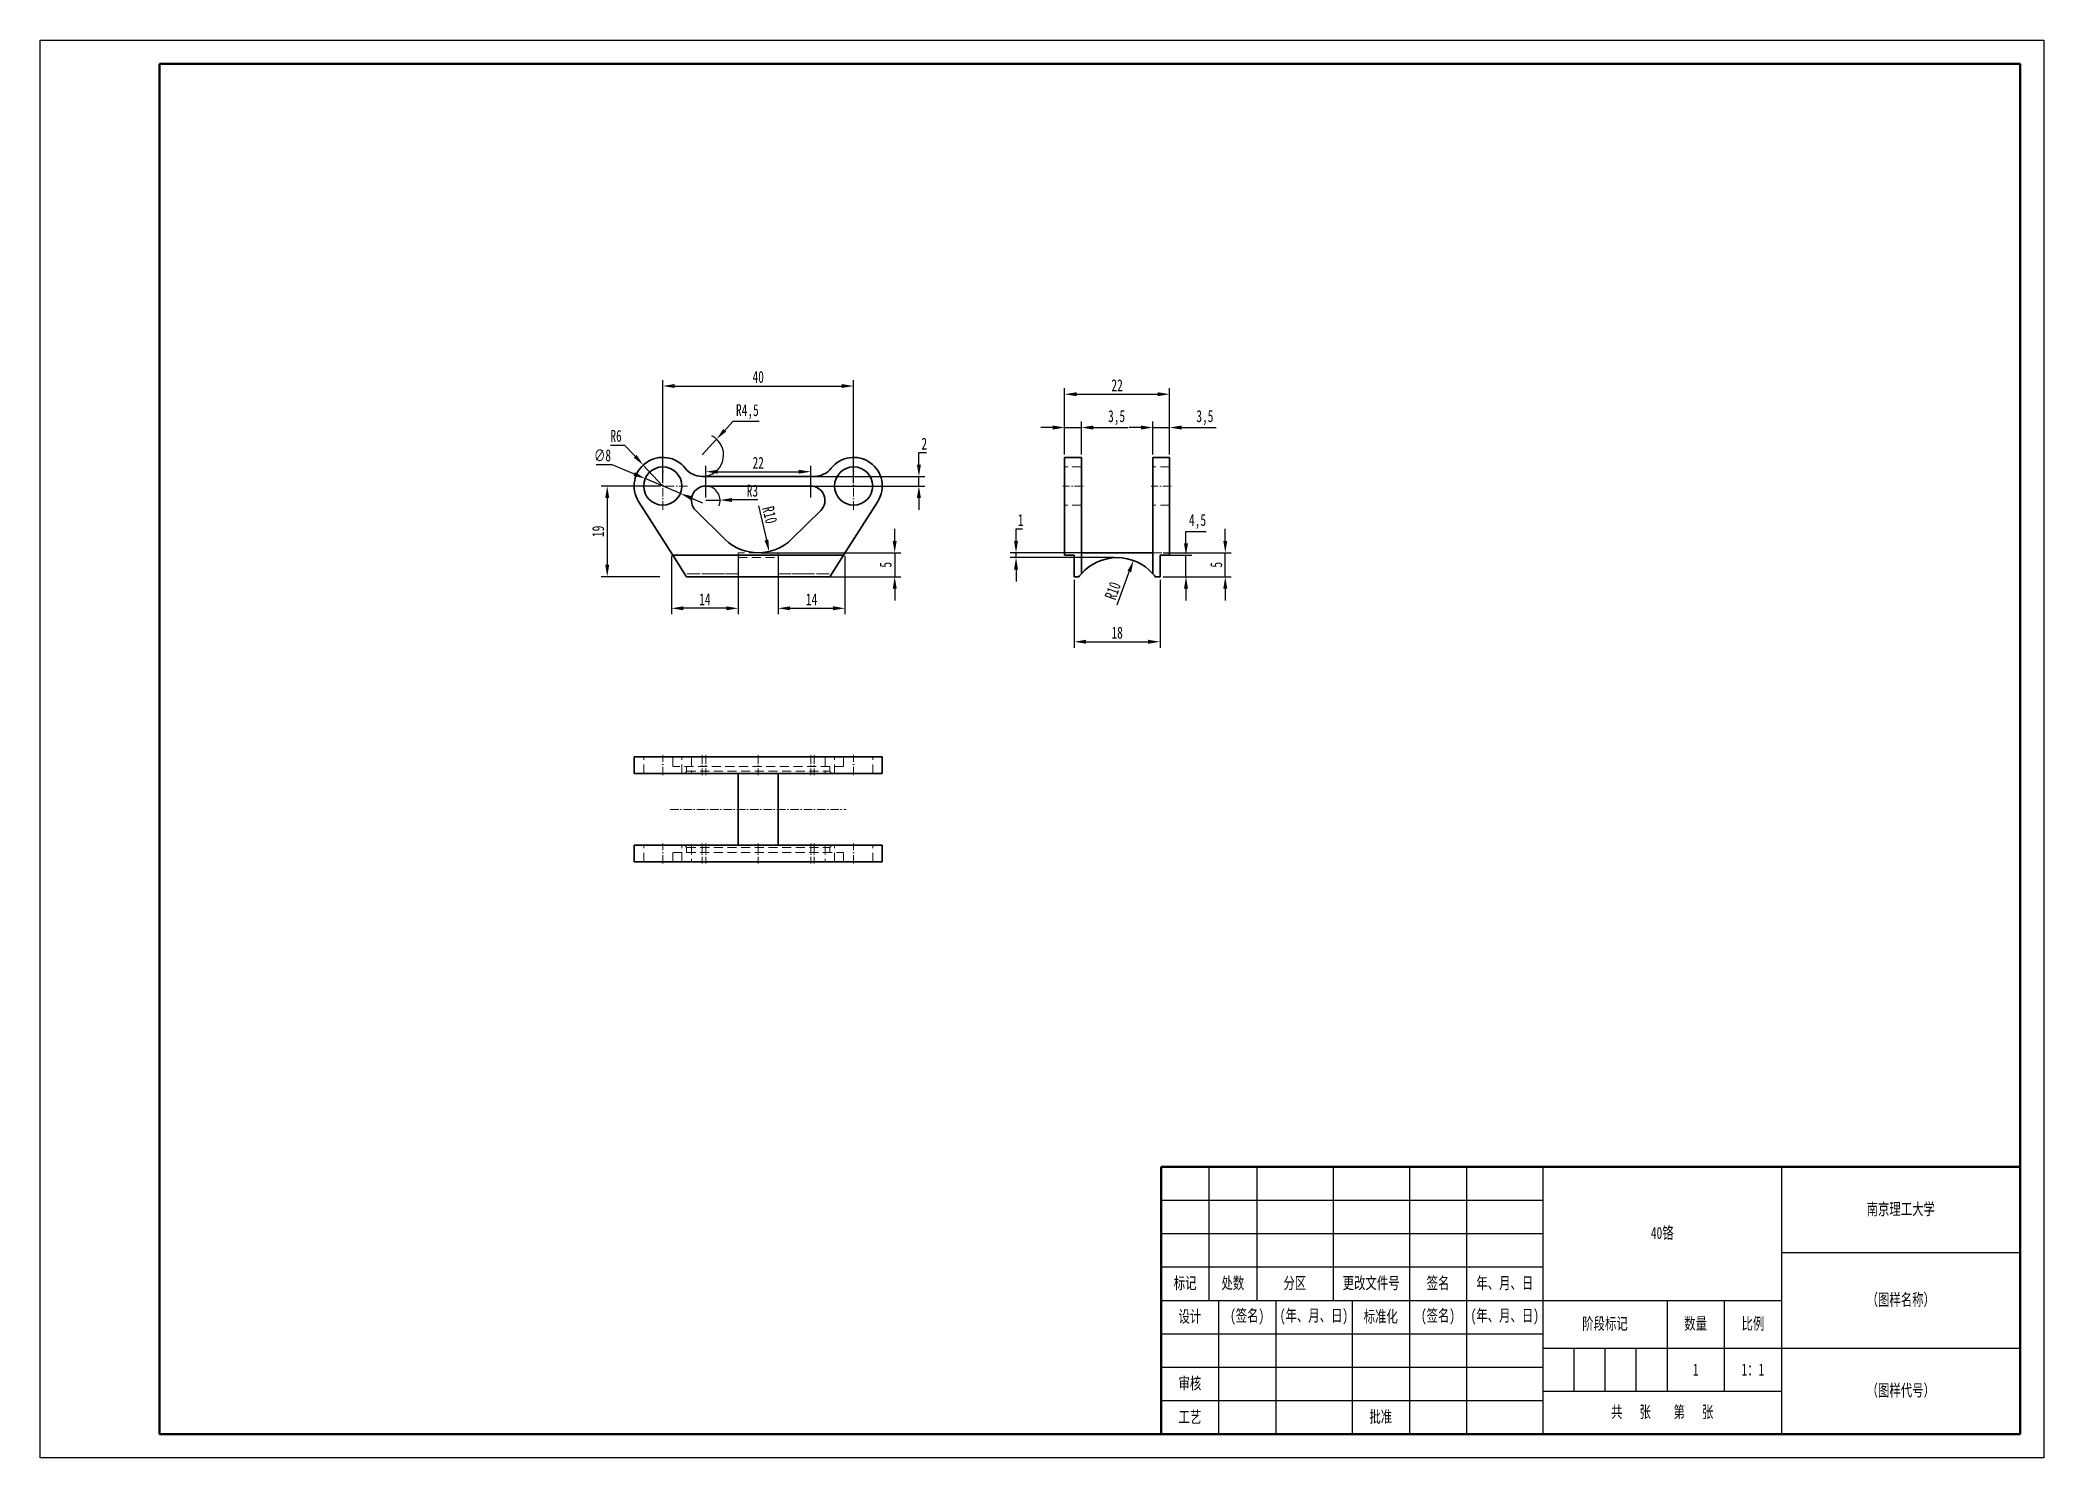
# Model space of a CAD drawing. Header units: millimetres. Extents: x 1050 to 2021, y 766 to 1186.
# Drawn here: x 1050 to 1470, y 765.6 to 1062.6 of the extents above; entities that cross this region are included whole.
import ezdxf

# ---------------------------------------------------------------- set-up
doc = ezdxf.new("R2010")
doc.units = ezdxf.units.MM
doc.header["$LTSCALE"] = 0.3
for name, pattern in [('CENTER', [50.8, 31.75, -6.35, 6.35, -6.35]), ('DASHDOT', [18.5, 12, -3, 0.5, -3]), ('DASHED', [19.05, 12.7, -6.35])]:
    doc.linetypes.add(name, pattern=pattern)
for name, color, linetype, lineweight in [('尺寸线', 3, 'Continuous', 25), ('粗实线', 7, 'Continuous', 50), ('细实线', 7, 'Continuous', 25), ('细文本', 7, 'Continuous', 25), ('细点画线', 1, 'CENTER', 25), ('虚线', 2, 'DASHED', 25)]:
    doc.layers.add(name, color=color, linetype=linetype, lineweight=lineweight)
doc.styles.add('NUT Standard', font='simfang.ttf', dxfattribs={"width": 0.7, "height": 2.5})
doc.dimstyles.new('NUT Standard', dxfattribs={"dimtxt": 2.5, "dimasz": 2.5, "dimexe": 1.25, "dimexo": 0.625, "dimtad": 1, "dimtoh": 1, "dimtxsty": 'NUT Standard', "dimcen": 2.5, "dimadec": 0, "dimazin": 0, "dimtfac": 1, "dimtmove": 0, "dimatfit": 3, "dimfxl": 1, "dimarcsym": 0})

msp = doc.modelspace()

# ---------------------------------------------------------------- texts
at = {"layer": '粗实线', "char_height": 2.5, "attachment_point": 5, "style": 'NUT Standard'}
for s, insert in [('\\pxqc;{\\fFangSong|b0|i0|c134|p49;1}', (1397.042, 784.119)), ('\\pxqc;{\\fFangSong|b0|i0|c134|p49;1：1}', (1409.042, 784.119))]:
    msp.add_mtext_dynamic_manual_height_columns(s, width=12, gutter_width=12.5, heights=[0], dxfattribs=dict(at, insert=insert))
at = {"layer": '细文本', "char_height": 2.5, "attachment_point": 5, "style": 'NUT Standard'}
for s, insert, width in [('{\\fFangSong|b0|i0|c134|p49;南京理工大学}', (1440.042, 817.619), 50), ('40铬', (1390.042, 812.619), 50), ('标记', (1290.042, 802.119), 10), ('处数', (1300.042, 802.119), 10), ('分区', (1313.042, 802.119), 16), ('更改文件号', (1329.042, 802.119), 16), ('签名', (1343.042, 802.119), 12), ('年、月、日', (1357.042, 802.119), 16), ('（图样名称）', (1440.042, 798.619), 50), ('设计', (1291.042, 795.119), 12), ('(签名)', (1303.042, 795.119), 12), ('(年、月、日)', (1317.042, 795.119), 16), ('标准化', (1331.042, 795.119), 12), ('(签名)', (1343.042, 795.119), 12), ('(年、月、日)', (1357.042, 795.119), 16), ('阶段标记', (1378.042, 793.619), 26), ('数量', (1397.042, 793.619), 12), ('比例', (1409.042, 793.619), 12), ('审核', (1291.042, 781.119), 12), ('（图样代号）', (1440.042, 779.619), 50), ('工艺', (1291.042, 774.119), 12), ('批准', (1331.042, 774.119), 12), ('共   张    第   张', (1390.042, 775.119), 50)]:
    msp.add_mtext(s, dxfattribs=dict(at, insert=insert, width=width))

# ---------------------------------------------------------------- blocks, each defined once
blk = doc.blocks.new('*D6')
at = {"layer": 'Defpoints', "color": 0, "transparency": 16777216}
for p in [(1176.47, 973.6), (1180.56, 969.21)]:
    blk.add_point(p, dxfattribs=at)
at = {"layer": '尺寸线', "color": 0, "lineweight": -2, "transparency": 16777216}
for p, q in [((1169.6, 977.8), (1172.57, 977.8)), ((1172.57, 977.8), (1174.77, 975.43)), ((1180.56, 969.21), (1176.47, 973.6))]:
    blk.add_line(p, q, dxfattribs=at)
at = {"layer": '尺寸线', "color": 0, "transparency": 16777216}
blk.add_solid([(1175.08, 975.72), (1174.47, 975.15), (1176.47, 973.6)], dxfattribs=at)
at = {"layer": '尺寸线', "color": 0, "transparency": 16777216, "insert": (1170.77, 979.69), "char_height": 2.5, "attachment_point": 5, "style": 'NUT Standard'}
blk.add_mtext('R6', dxfattribs=at)
blk = doc.blocks.new('*D7')
at = {"layer": 'Defpoints', "color": 0, "transparency": 16777216}
for p in [(1176.87, 970.76), (1184.24, 967.65)]:
    blk.add_point(p, dxfattribs=at)
at = {"layer": '尺寸线', "color": 0, "lineweight": -2, "transparency": 16777216}
for p, q in [((1166.58, 973.71), (1169.9, 973.71)), ((1169.9, 973.71), (1174.57, 971.74)), ((1184.24, 967.65), (1176.87, 970.76)), ((1186.55, 966.68), (1188.85, 965.71))]:
    blk.add_line(p, q, dxfattribs=at)
at = {"layer": '尺寸线', "color": 0, "transparency": 16777216}
for points in [[(1174.73, 972.12), (1174.41, 971.35), (1176.87, 970.76)], [(1186.71, 967.06), (1186.39, 966.3), (1184.24, 967.65)]]:
    blk.add_solid(points, dxfattribs=at)
at = {"layer": '尺寸线', "color": 0, "transparency": 16777216, "insert": (1167.93, 975.6), "char_height": 2.5, "attachment_point": 5, "style": 'NUT Standard'}
blk.add_mtext('∅8', dxfattribs=at)
blk = doc.blocks.new('*D8')
at = {"layer": 'Defpoints', "color": 0, "transparency": 16777216}
for p in [(1191.85, 979.03), (1188.81, 975.71)]:
    blk.add_point(p, dxfattribs=at)
at = {"layer": '尺寸线', "color": 0, "lineweight": -2, "transparency": 16777216}
for p, q in [((1188.81, 975.71), (1191.85, 979.03)), ((1195.23, 982.71), (1193.54, 980.87)), ((1200.73, 982.71), (1195.23, 982.71))]:
    blk.add_line(p, q, dxfattribs=at)
blk.add_arc((1188.81, 975.71), 4.5, 277.9577, 63.4011, dxfattribs=at)
at = {"layer": '尺寸线', "color": 0, "transparency": 16777216}
blk.add_solid([(1193.23, 981.15), (1193.84, 980.59), (1191.85, 979.03)], dxfattribs=at)
at = {"layer": '尺寸线', "color": 0, "transparency": 16777216, "insert": (1198.29, 984.78), "char_height": 2.5, "attachment_point": 5, "style": 'NUT Standard'}
blk.add_mtext('R4,5', dxfattribs=at)
blk = doc.blocks.new('*D9')
at = {"layer": 'Defpoints', "color": 0, "transparency": 16777216}
for p in [(1189.56, 966.21), (1192.56, 966.25)]:
    blk.add_point(p, dxfattribs=at)
at = {"layer": '尺寸线', "color": 0, "lineweight": -2, "transparency": 16777216}
for p, q in [((1189.56, 966.21), (1192.56, 966.25)), ((1197.56, 966.32), (1195.06, 966.28)), ((1200.5, 966.32), (1197.56, 966.32))]:
    blk.add_line(p, q, dxfattribs=at)
blk.add_arc((1189.56, 966.21), 3, 336.915, 78.0634, dxfattribs=at)
at = {"layer": '尺寸线', "color": 0, "transparency": 16777216}
blk.add_solid([(1195.05, 966.7), (1195.06, 965.87), (1192.56, 966.25)], dxfattribs=at)
at = {"layer": '尺寸线', "color": 0, "transparency": 16777216, "insert": (1199.34, 968.21), "char_height": 2.5, "attachment_point": 5, "style": 'NUT Standard'}
blk.add_mtext('R3', dxfattribs=at)
blk = doc.blocks.new('*D10')
at = {"layer": 'Defpoints', "color": 0, "transparency": 16777216}
for p in [(1200.56, 965.21), (1202.86, 955.48)]:
    blk.add_point(p, dxfattribs=at)
at = {"layer": '尺寸线', "color": 0, "lineweight": -2, "transparency": 16777216}
blk.add_line((1200.59, 965.09), (1202.29, 957.91), dxfattribs=at)
at = {"layer": '尺寸线', "color": 0, "transparency": 16777216}
blk.add_solid([(1202.69, 958.01), (1201.88, 957.81), (1202.86, 955.48)], dxfattribs=at)
at = {"layer": '尺寸线', "color": 0, "transparency": 16777216, "insert": (1202.99, 963.15), "char_height": 2.5, "attachment_point": 5, "rotation": 283.3007, "style": 'NUT Standard'}
blk.add_mtext('R10', dxfattribs=at)
blk = doc.blocks.new('*D11')
at = {"layer": 'Defpoints', "color": 0, "transparency": 16777216}
for p in [(1279.2, 953.61), (1275.79, 944.21)]:
    blk.add_point(p, dxfattribs=at)
at = {"layer": '尺寸线', "color": 0, "lineweight": -2, "transparency": 16777216}
blk.add_line((1275.83, 944.32), (1278.34, 951.26), dxfattribs=at)
at = {"layer": '尺寸线', "color": 0, "transparency": 16777216}
blk.add_solid([(1277.95, 951.4), (1278.74, 951.12), (1279.2, 953.61)], dxfattribs=at)
at = {"layer": '尺寸线', "color": 0, "transparency": 16777216, "insert": (1274.88, 947.26), "char_height": 2.5, "attachment_point": 5, "rotation": 70.068, "style": 'NUT Standard'}
blk.add_mtext('R10', dxfattribs=at)
blk = doc.blocks.new('*D12')
at = {"layer": 'Defpoints', "color": 0, "transparency": 16777216}
for p in [(1268.29, 981.46), (1264.79, 975.21), (1268.29, 975.21)]:
    blk.add_point(p, dxfattribs=at)
at = {"layer": '尺寸线', "color": 0, "lineweight": -2, "transparency": 16777216}
for p, q in [((1262.29, 981.46), (1259.79, 981.46)), ((1264.79, 975.83), (1264.79, 982.71)), ((1264.79, 981.46), (1268.29, 981.46)), ((1268.29, 975.83), (1268.29, 982.71)), ((1270.79, 981.46), (1278.07, 981.46))]:
    blk.add_line(p, q, dxfattribs=at)
at = {"layer": '尺寸线', "color": 0, "transparency": 16777216}
for points in [[(1262.29, 981.88), (1262.29, 981.04), (1264.79, 981.46)], [(1270.79, 981.88), (1270.79, 981.04), (1268.29, 981.46)]]:
    blk.add_solid(points, dxfattribs=at)
at = {"layer": '尺寸线', "color": 0, "transparency": 16777216, "insert": (1275.68, 983.53), "char_height": 2.5, "attachment_point": 5, "style": 'NUT Standard'}
blk.add_mtext('3,5', dxfattribs=at)
blk = doc.blocks.new('*D13')
at = {"layer": 'Defpoints', "color": 0, "transparency": 16777216}
for p in [(1286.79, 981.46), (1283.29, 975.21), (1286.79, 975.21)]:
    blk.add_point(p, dxfattribs=at)
at = {"layer": '尺寸线', "color": 0, "lineweight": -2, "transparency": 16777216}
for p, q in [((1280.79, 981.46), (1278.29, 981.46)), ((1283.29, 975.83), (1283.29, 982.71)), ((1283.29, 981.46), (1286.79, 981.46)), ((1286.79, 975.83), (1286.79, 982.71)), ((1289.29, 981.46), (1296.57, 981.46))]:
    blk.add_line(p, q, dxfattribs=at)
at = {"layer": '尺寸线', "color": 0, "transparency": 16777216}
for points in [[(1280.79, 981.88), (1280.79, 981.04), (1283.29, 981.46)], [(1289.29, 981.88), (1289.29, 981.04), (1286.79, 981.46)]]:
    blk.add_solid(points, dxfattribs=at)
at = {"layer": '尺寸线', "color": 0, "transparency": 16777216, "insert": (1294.18, 983.53), "char_height": 2.5, "attachment_point": 5, "style": 'NUT Standard'}
blk.add_mtext('3,5', dxfattribs=at)
blk = doc.blocks.new('*D14')
at = {"layer": 'Defpoints', "color": 0, "transparency": 16777216}
for p in [(1286.79, 988.44), (1264.79, 975.21), (1286.79, 975.21)]:
    blk.add_point(p, dxfattribs=at)
at = {"layer": '尺寸线', "color": 0, "lineweight": -2, "transparency": 16777216}
for p, q in [((1264.79, 975.83), (1264.79, 989.69)), ((1267.29, 988.44), (1284.29, 988.44)), ((1286.79, 975.83), (1286.79, 989.69))]:
    blk.add_line(p, q, dxfattribs=at)
at = {"layer": '尺寸线', "color": 0, "transparency": 16777216}
for points in [[(1267.29, 988.85), (1267.29, 988.02), (1264.79, 988.44)], [(1284.29, 988.85), (1284.29, 988.02), (1286.79, 988.44)]]:
    blk.add_solid(points, dxfattribs=at)
at = {"layer": '尺寸线', "color": 0, "transparency": 16777216, "insert": (1275.79, 990.31), "char_height": 2.5, "attachment_point": 5, "style": 'NUT Standard'}
blk.add_mtext('22', dxfattribs=at)
blk = doc.blocks.new('*D15')
at = {"layer": 'Defpoints', "color": 0, "transparency": 16777216}
for p in [(1220.56, 990.15), (1180.56, 969.21), (1220.56, 969.21)]:
    blk.add_point(p, dxfattribs=at)
at = {"layer": '尺寸线', "color": 0, "lineweight": -2, "transparency": 16777216}
for p, q in [((1180.56, 969.83), (1180.56, 991.4)), ((1220.56, 969.83), (1220.56, 991.4)), ((1183.06, 990.15), (1218.06, 990.15))]:
    blk.add_line(p, q, dxfattribs=at)
at = {"layer": '尺寸线', "color": 0, "transparency": 16777216}
for points in [[(1183.06, 990.57), (1183.06, 989.74), (1180.56, 990.15)], [(1218.06, 990.57), (1218.06, 989.74), (1220.56, 990.15)]]:
    blk.add_solid(points, dxfattribs=at)
at = {"layer": '尺寸线', "color": 0, "transparency": 16777216, "insert": (1200.56, 992.04), "char_height": 2.5, "attachment_point": 5, "style": 'NUT Standard'}
blk.add_mtext('40', dxfattribs=at)
blk = doc.blocks.new('*D16')
at = {"layer": 'Defpoints', "color": 0, "transparency": 16777216}
for p in [(1284.79, 954.71), (1290.22, 954.71), (1284.79, 950.21)]:
    blk.add_point(p, dxfattribs=at)
at = {"layer": '尺寸线', "color": 0, "lineweight": -2, "transparency": 16777216}
for p, q in [((1290.22, 957.21), (1290.22, 959.71)), ((1290.22, 959.71), (1294.43, 959.71)), ((1285.41, 954.71), (1291.47, 954.71)), ((1290.22, 950.21), (1290.22, 954.71)), ((1285.41, 950.21), (1291.47, 950.21)), ((1290.22, 947.71), (1290.22, 945.21))]:
    blk.add_line(p, q, dxfattribs=at)
at = {"layer": '尺寸线', "color": 0, "transparency": 16777216}
for points in [[(1289.8, 957.21), (1290.64, 957.21), (1290.22, 954.71)], [(1289.8, 947.71), (1290.64, 947.71), (1290.22, 950.21)]]:
    blk.add_solid(points, dxfattribs=at)
at = {"layer": '尺寸线', "color": 0, "transparency": 16777216, "insert": (1292.64, 961.78), "char_height": 2.5, "attachment_point": 5, "style": 'NUT Standard'}
blk.add_mtext('4,5', dxfattribs=at)
blk = doc.blocks.new('*D17')
at = {"layer": 'Defpoints', "color": 0, "transparency": 16777216}
for p in [(1284.79, 955.21), (1298.46, 955.21), (1284.79, 950.21)]:
    blk.add_point(p, dxfattribs=at)
at = {"layer": '尺寸线', "color": 0, "lineweight": -2, "transparency": 16777216}
for p, q in [((1298.46, 957.71), (1298.46, 960.21)), ((1285.41, 955.21), (1299.71, 955.21)), ((1298.46, 950.21), (1298.46, 955.21)), ((1285.41, 950.21), (1299.71, 950.21)), ((1298.46, 947.71), (1298.46, 945.21))]:
    blk.add_line(p, q, dxfattribs=at)
at = {"layer": '尺寸线', "color": 0, "transparency": 16777216}
for points in [[(1298.04, 957.71), (1298.87, 957.71), (1298.46, 955.21)], [(1298.04, 947.71), (1298.87, 947.71), (1298.46, 950.21)]]:
    blk.add_solid(points, dxfattribs=at)
at = {"layer": '尺寸线', "color": 0, "transparency": 16777216, "insert": (1296.57, 952.71), "char_height": 2.5, "attachment_point": 5, "rotation": 90, "style": 'NUT Standard'}
blk.add_mtext('5', dxfattribs=at)
blk = doc.blocks.new('*D18')
at = {"layer": 'Defpoints', "color": 0, "transparency": 16777216}
for p in [(1180.56, 969.21), (1168.91, 950.21), (1180.56, 950.21)]:
    blk.add_point(p, dxfattribs=at)
at = {"layer": '尺寸线', "color": 0, "lineweight": -2, "transparency": 16777216}
for p, q in [((1179.93, 969.21), (1167.66, 969.21)), ((1168.91, 966.71), (1168.91, 952.71)), ((1179.93, 950.21), (1167.66, 950.21))]:
    blk.add_line(p, q, dxfattribs=at)
at = {"layer": '尺寸线', "color": 0, "transparency": 16777216}
for points in [[(1168.5, 966.71), (1169.33, 966.71), (1168.91, 969.21)], [(1168.5, 952.71), (1169.33, 952.71), (1168.91, 950.21)]]:
    blk.add_solid(points, dxfattribs=at)
at = {"layer": '尺寸线', "color": 0, "transparency": 16777216, "insert": (1167.02, 959.71), "char_height": 2.5, "attachment_point": 5, "rotation": 90, "style": 'NUT Standard'}
blk.add_mtext('19', dxfattribs=at)
blk = doc.blocks.new('*D19')
at = {"layer": 'Defpoints', "color": 0, "transparency": 16777216}
for p in [(1206.44, 971.21), (1234.24, 971.21), (1206.06, 969.21)]:
    blk.add_point(p, dxfattribs=at)
at = {"layer": '尺寸线', "color": 0, "lineweight": -2, "transparency": 16777216}
for p, q in [((1234.24, 973.71), (1234.24, 976.21)), ((1234.24, 976.21), (1235.86, 976.21)), ((1207.06, 971.21), (1235.49, 971.21)), ((1234.24, 969.21), (1234.24, 971.21)), ((1206.68, 969.21), (1235.49, 969.21)), ((1234.24, 966.71), (1234.24, 964.21))]:
    blk.add_line(p, q, dxfattribs=at)
at = {"layer": '尺寸线', "color": 0, "transparency": 16777216}
for points in [[(1233.82, 973.71), (1234.66, 973.71), (1234.24, 971.21)], [(1233.82, 966.71), (1234.66, 966.71), (1234.24, 969.21)]]:
    blk.add_solid(points, dxfattribs=at)
at = {"layer": '尺寸线', "color": 0, "transparency": 16777216, "insert": (1235.36, 978.08), "char_height": 2.5, "attachment_point": 5, "style": 'NUT Standard'}
blk.add_mtext('2', dxfattribs=at)
blk = doc.blocks.new('*D20')
at = {"layer": 'Defpoints', "color": 0, "transparency": 16777216}
for p in [(1200.56, 955.21), (1200.56, 950.21), (1229.17, 950.21)]:
    blk.add_point(p, dxfattribs=at)
at = {"layer": '尺寸线', "color": 0, "lineweight": -2, "transparency": 16777216}
for p, q in [((1229.17, 957.71), (1229.17, 960.21)), ((1201.18, 955.21), (1230.42, 955.21)), ((1229.17, 955.21), (1229.17, 950.21)), ((1201.18, 950.21), (1230.42, 950.21)), ((1229.17, 947.71), (1229.17, 945.21))]:
    blk.add_line(p, q, dxfattribs=at)
at = {"layer": '尺寸线', "color": 0, "transparency": 16777216}
for points in [[(1228.75, 957.71), (1229.59, 957.71), (1229.17, 955.21)], [(1228.75, 947.71), (1229.59, 947.71), (1229.17, 950.21)]]:
    blk.add_solid(points, dxfattribs=at)
at = {"layer": '尺寸线', "color": 0, "transparency": 16777216, "insert": (1227.28, 952.71), "char_height": 2.5, "attachment_point": 5, "rotation": 90, "style": 'NUT Standard'}
blk.add_mtext('5', dxfattribs=at)
blk = doc.blocks.new('*D21')
at = {"layer": 'Defpoints', "color": 0, "transparency": 16777216}
for p in [(1266.79, 950.21), (1284.79, 950.21), (1284.79, 936.58)]:
    blk.add_point(p, dxfattribs=at)
at = {"layer": '尺寸线', "color": 0, "lineweight": -2, "transparency": 16777216}
for p, q in [((1266.79, 949.58), (1266.79, 935.33)), ((1284.79, 949.58), (1284.79, 935.33)), ((1269.29, 936.58), (1282.29, 936.58))]:
    blk.add_line(p, q, dxfattribs=at)
at = {"layer": '尺寸线', "color": 0, "transparency": 16777216}
for points in [[(1269.29, 937), (1269.29, 936.17), (1266.79, 936.58)], [(1282.29, 937), (1282.29, 936.17), (1284.79, 936.58)]]:
    blk.add_solid(points, dxfattribs=at)
at = {"layer": '尺寸线', "color": 0, "transparency": 16777216, "insert": (1275.79, 938.47), "char_height": 2.5, "attachment_point": 5, "style": 'NUT Standard'}
blk.add_mtext('18', dxfattribs=at)
blk = doc.blocks.new('*D22')
at = {"layer": 'Defpoints', "color": 0, "transparency": 16777216}
for p in [(1254.6, 955.21), (1275.79, 955.21), (1275.79, 954.21)]:
    blk.add_point(p, dxfattribs=at)
at = {"layer": '尺寸线', "color": 0, "lineweight": -2, "transparency": 16777216}
for p, q in [((1254.6, 957.71), (1254.6, 960.21)), ((1254.6, 960.21), (1255.96, 960.21)), ((1275.16, 955.21), (1253.35, 955.21)), ((1275.16, 954.21), (1253.35, 954.21)), ((1254.6, 954.21), (1254.6, 955.21)), ((1254.6, 951.71), (1254.6, 949.21))]:
    blk.add_line(p, q, dxfattribs=at)
at = {"layer": '尺寸线', "color": 0, "transparency": 16777216}
for points in [[(1254.18, 957.71), (1255.02, 957.71), (1254.6, 955.21)], [(1254.18, 951.71), (1255.02, 951.71), (1254.6, 954.21)]]:
    blk.add_solid(points, dxfattribs=at)
at = {"layer": '尺寸线', "color": 0, "transparency": 16777216, "insert": (1255.59, 962.08), "char_height": 2.5, "attachment_point": 5, "style": 'NUT Standard'}
blk.add_mtext('1', dxfattribs=at)
blk = doc.blocks.new('*D23')
at = {"layer": 'Defpoints', "color": 0, "transparency": 16777216}
for p in [(1204.75, 955.21), (1218.75, 955.21), (1218.75, 943.59)]:
    blk.add_point(p, dxfattribs=at)
at = {"layer": '尺寸线', "color": 0, "lineweight": -2, "transparency": 16777216}
for p, q in [((1204.75, 954.58), (1204.75, 942.34)), ((1218.75, 954.58), (1218.75, 942.34)), ((1207.25, 943.59), (1216.25, 943.59))]:
    blk.add_line(p, q, dxfattribs=at)
at = {"layer": '尺寸线', "color": 0, "transparency": 16777216}
for points in [[(1207.25, 944.01), (1207.25, 943.18), (1204.75, 943.59)], [(1216.25, 944.01), (1216.25, 943.18), (1218.75, 943.59)]]:
    blk.add_solid(points, dxfattribs=at)
at = {"layer": '尺寸线', "color": 0, "transparency": 16777216, "insert": (1211.75, 945.47), "char_height": 2.5, "attachment_point": 5, "style": 'NUT Standard'}
blk.add_mtext('14', dxfattribs=at)
blk = doc.blocks.new('*D24')
at = {"layer": 'Defpoints', "color": 0, "transparency": 16777216}
for p in [(1182.37, 955.21), (1196.37, 955.21), (1182.37, 943.59)]:
    blk.add_point(p, dxfattribs=at)
at = {"layer": '尺寸线', "color": 0, "lineweight": -2, "transparency": 16777216}
for p, q in [((1182.37, 954.58), (1182.37, 942.34)), ((1196.37, 954.58), (1196.37, 942.34)), ((1193.87, 943.59), (1184.87, 943.59))]:
    blk.add_line(p, q, dxfattribs=at)
at = {"layer": '尺寸线', "color": 0, "transparency": 16777216}
for points in [[(1184.87, 944.01), (1184.87, 943.18), (1182.37, 943.59)], [(1193.87, 944.01), (1193.87, 943.18), (1196.37, 943.59)]]:
    blk.add_solid(points, dxfattribs=at)
at = {"layer": '尺寸线', "color": 0, "transparency": 16777216, "insert": (1189.37, 945.47), "char_height": 2.5, "attachment_point": 5, "style": 'NUT Standard'}
blk.add_mtext('14', dxfattribs=at)
blk = doc.blocks.new('*D26')
at = {"layer": 'Defpoints', "color": 0, "transparency": 16777216}
for p in [(1211.56, 972.21), (1189.56, 966.21), (1211.56, 966.21)]:
    blk.add_point(p, dxfattribs=at)
at = {"layer": '尺寸线', "color": 0, "lineweight": -2, "transparency": 16777216}
for p, q in [((1189.56, 966.83), (1189.56, 973.46)), ((1192.06, 972.21), (1209.06, 972.21)), ((1211.56, 966.83), (1211.56, 973.46))]:
    blk.add_line(p, q, dxfattribs=at)
at = {"layer": '尺寸线', "color": 0, "transparency": 16777216}
for points in [[(1192.06, 972.62), (1192.06, 971.79), (1189.56, 972.21)], [(1209.06, 972.62), (1209.06, 971.79), (1211.56, 972.21)]]:
    blk.add_solid(points, dxfattribs=at)
at = {"layer": '尺寸线', "color": 0, "transparency": 16777216, "insert": (1200.56, 974.08), "char_height": 2.5, "attachment_point": 5, "style": 'NUT Standard'}
blk.add_mtext('22', dxfattribs=at)

# ---------------------------------------------------------------- dimensions: what is measured, and where the dimension line sits
at = {"layer": '尺寸线'}
for base, p1, p2, picture, middle in [((1220.56, 990.154), (1180.56, 969.208), (1220.56, 969.208), '*D15', (1200.56, 992.043)), ((1286.788, 988.435), (1264.788, 975.208), (1286.788, 975.208), '*D14', (1275.788, 990.31)), ((1268.288, 981.459), (1264.788, 975.208), (1268.288, 975.208), '*D12', (1275.678, 983.527)), ((1286.788, 981.459), (1283.288, 975.208), (1286.788, 975.208), '*D13', (1294.178, 983.527)), ((1211.56, 972.205), (1189.56, 966.208), (1211.56, 966.208), '*D26', (1200.56, 974.08)), ((1182.371, 943.594), (1196.371, 955.208), (1182.371, 955.208), '*D24', (1189.371, 945.469)), ((1218.748, 943.594), (1204.748, 955.208), (1218.748, 955.208), '*D23', (1211.748, 945.469)), ((1284.788, 936.583), (1266.788, 950.208), (1284.788, 950.208), '*D21', (1275.788, 938.472))]:
    dim = msp.add_linear_dim(base=base, p1=p1, p2=p2, dimstyle='NUT Standard', dxfattribs=at)
    dim.commit()
    dim.dimension.update_dxf_attribs({"geometry": picture, "text_midpoint": middle})
for center, mpoint, picture, middle in [((1188.806, 975.708), (1191.847, 979.025), '*D8', (1198.291, 984.779)), ((1189.56, 966.208), (1192.559, 966.25), '*D9', (1199.344, 968.208))]:
    dim = msp.add_radius_dim(center=center, mpoint=mpoint, dimstyle='NUT Standard', dxfattribs=at)
    dim.commit()
    dim.dimension.update_dxf_attribs({"geometry": picture, "text_midpoint": middle})
for center, mpoint, picture, middle in [((1180.56, 969.208), (1176.475, 973.603), '*D6', (1170.773, 977.8)), ((1200.56, 965.208), (1202.86, 955.476), '*D10', (1201.149, 962.717)), ((1275.788, 944.208), (1279.197, 953.609), '*D11', (1276.661, 946.615))]:
    dim = msp.add_radius_dim(center=center, mpoint=mpoint, dimstyle='NUT Standard', dxfattribs=at)
    dim.commit()
    dim.dimension.update_dxf_attribs({"geometry": picture, "text_midpoint": middle, "dimtype": 164})
for base, p1, p2, picture, middle in [((1234.241, 971.208), (1206.06, 969.208), (1206.437, 971.208), '*D19', (1235.361, 978.083)), ((1168.913, 950.208), (1180.56, 969.208), (1180.56, 950.208), '*D18', (1167.024, 959.708)), ((1254.6, 955.208), (1275.788, 954.208), (1275.788, 955.208), '*D22', (1255.59, 962.083)), ((1290.22, 954.708), (1284.788, 950.208), (1284.788, 954.708), '*D16', (1292.64, 961.776)), ((1229.171, 950.208), (1200.56, 955.208), (1200.56, 950.208), '*D20', (1227.281, 952.708)), ((1298.458, 955.208), (1284.788, 950.208), (1284.788, 955.208), '*D17', (1296.568, 952.708))]:
    dim = msp.add_linear_dim(base=base, p1=p1, p2=p2, angle=90, dimstyle='NUT Standard', dxfattribs=at)
    dim.commit()
    dim.dimension.update_dxf_attribs({"geometry": picture, "text_midpoint": middle})
dim = msp.add_diameter_dim_2p(p1=(1184.245, 967.652), p2=(1176.875, 970.764), dimstyle='NUT Standard', dxfattribs=at)
dim.commit()
dim.dimension.update_dxf_attribs({"geometry": '*D7', "text_midpoint": (1167.927, 973.708), "dimtype": 163})

# ---------------------------------------------------------------- linework, layer by layer
for p, q in [((1050.042, 1062.619), (1470.042, 1062.619)), ((1050.042, 765.619), (1050.042, 1062.619)), ((1470.042, 1062.619), (1470.042, 765.619)), ((1470.042, 765.619), (1050.042, 765.619))]:
    msp.add_line(p, q)
at = {"color": 7, "lineweight": 35}
for p, q in [((1268.288, 975.208), (1264.788, 975.208)), ((1286.788, 975.208), (1283.288, 975.208)), ((1283.288, 955.208), (1268.288, 955.208))]:
    msp.add_line(p, q, dxfattribs=at)
at = {"color": 2, "linetype": 'DASHED', "lineweight": 13, "ltscale": 0.5}
for p, q in [((1268.288, 973.208), (1264.788, 973.208)), ((1286.788, 973.208), (1283.288, 973.208)), ((1268.288, 965.208), (1264.788, 965.208)), ((1286.788, 965.208), (1283.288, 965.208))]:
    msp.add_line(p, q, dxfattribs=at)
at = {"color": 7, "linetype": 'DASHED', "lineweight": 13, "ltscale": 0.280083}
for p, q in [((1196.371, 950.823), (1185.168, 950.823)), ((1204.748, 950.823), (1215.951, 950.823))]:
    msp.add_line(p, q, dxfattribs=at)
at = {"color": 7, "linetype": 'DASHED', "lineweight": 13}
msp.add_arc((1191.724, 898.691), 8.086, 215.82548, 220.32764, dxfattribs=at)
at = {"layer": '粗实线'}
for p, q in [((1075.042, 770.619), (1075.042, 1057.619)), ((1075.042, 1057.619), (1465.042, 1057.619)), ((1465.042, 1057.619), (1465.042, 770.619)), ((1285.042, 826.619), (1465.042, 826.619)), ((1285.042, 770.619), (1285.042, 826.619)), ((1465.042, 770.619), (1075.042, 770.619)), ((1285.042, 770.619), (1465.042, 770.619))]:
    msp.add_line(p, q, dxfattribs=at)
at = {"layer": '粗实线', "color": 7, "lineweight": 35}
for p, q in [((1264.788, 975.208), (1264.788, 965.982)), ((1264.788, 975.208), (1268.288, 975.208)), ((1268.288, 975.208), (1268.288, 965.982)), ((1283.288, 965.982), (1283.288, 975.208)), ((1283.288, 975.208), (1286.788, 975.208)), ((1286.788, 975.208), (1286.788, 965.982)), ((1188.806, 971.208), (1200.56, 971.208)), ((1212.313, 971.208), (1200.56, 971.208)), ((1200.56, 969.208), (1189.56, 969.208)), ((1200.56, 969.208), (1211.56, 969.208)), ((1175.501, 965.982), (1182.69, 954.708)), ((1193.548, 958.078), (1187.456, 964.069)), ((1207.571, 958.078), (1213.663, 964.069)), ((1225.619, 965.982), (1218.429, 954.708)), ((1264.788, 965.982), (1264.788, 954.708)), ((1268.288, 965.982), (1268.288, 950.823)), ((1283.288, 965.982), (1283.288, 950.823)), ((1286.788, 965.982), (1286.788, 954.708)), ((1185.56, 950.208), (1182.69, 954.708)), ((1182.69, 954.708), (1218.429, 954.708)), ((1215.56, 950.208), (1218.429, 954.708)), ((1264.788, 954.708), (1266.788, 954.708)), ((1266.788, 950.208), (1266.788, 954.708)), ((1284.788, 950.208), (1284.788, 954.708)), ((1286.788, 954.708), (1284.788, 954.708)), ((1215.56, 950.208), (1185.56, 950.208)), ((1267.788, 950.208), (1266.788, 950.208)), ((1284.788, 950.208), (1283.788, 950.208)), ((1180.56, 912.458), (1174.56, 912.458)), ((1174.56, 912.458), (1174.56, 908.958)), ((1185.272, 912.458), (1180.56, 912.458)), ((1188.806, 912.458), (1185.272, 912.458)), ((1188.806, 912.458), (1200.56, 912.458)), ((1200.56, 912.458), (1212.313, 912.458)), ((1215.848, 912.458), (1212.313, 912.458)), ((1220.56, 912.458), (1215.848, 912.458)), ((1226.56, 912.458), (1220.56, 912.458)), ((1226.56, 908.958), (1226.56, 912.458)), ((1180.56, 908.958), (1174.56, 908.958)), ((1185.272, 908.958), (1180.56, 908.958)), ((1188.806, 908.958), (1185.272, 908.958)), ((1188.806, 908.958), (1200.56, 908.958)), ((1196.371, 893.958), (1196.371, 908.958)), ((1200.56, 908.958), (1212.313, 908.958)), ((1204.748, 893.958), (1204.748, 908.958)), ((1215.848, 908.958), (1212.313, 908.958)), ((1220.56, 908.958), (1215.848, 908.958)), ((1226.56, 908.958), (1220.56, 908.958)), ((1174.56, 893.958), (1180.56, 893.958)), ((1174.56, 893.958), (1174.56, 890.458)), ((1180.56, 890.458), (1174.56, 890.458)), ((1180.56, 893.958), (1185.272, 893.958)), ((1180.56, 890.458), (1185.272, 890.458)), ((1185.272, 893.958), (1188.806, 893.958)), ((1185.272, 890.458), (1188.806, 890.458)), ((1188.806, 893.958), (1200.56, 893.958)), ((1188.806, 890.458), (1200.56, 890.458)), ((1200.56, 893.958), (1212.313, 893.958)), ((1212.313, 890.458), (1200.56, 890.458)), ((1212.313, 893.958), (1215.848, 893.958)), ((1212.313, 890.458), (1215.848, 890.458)), ((1215.848, 893.958), (1220.56, 893.958)), ((1215.848, 890.458), (1220.56, 890.458)), ((1220.56, 893.958), (1226.56, 893.958)), ((1226.56, 890.458), (1220.56, 890.458)), ((1226.56, 890.458), (1226.56, 893.958))]:
    msp.add_line(p, q, dxfattribs=at)
at = {"layer": '粗实线', "color": 2, "linetype": 'DASHED', "lineweight": 13, "ltscale": 0.5}
msp.add_line((1214.56, 893.958), (1214.56, 890.458), dxfattribs=at)
at = {"layer": '粗实线', "color": 7, "lineweight": 35}
for centre in [(1180.56, 969.208), (1220.56, 969.208)]:
    msp.add_circle(centre, 4, dxfattribs=at)
for centre, radius, start, end in [((1180.56, 969.208), 6, 38.24662, 212.52531), ((1220.56, 969.208), 6, 327.47469, 141.75338), ((1188.806, 975.708), 4.5, 218.24662, 270), ((1212.313, 975.708), 4.5, 270, 321.75338), ((1189.56, 966.208), 3, 90, 225.47822), ((1211.56, 966.208), 3, 314.52178, 90), ((1200.56, 965.208), 10, 225.47822, 314.52178), ((1275.788, 944.208), 10, 41.40962, 138.59038), ((1275.788, 944.208), 10, 138.59038, 143.1301), ((1275.788, 944.208), 10, 36.8699, 41.40964)]:
    msp.add_arc(centre, radius, start, end, dxfattribs=at)
at = {"layer": '细实线'}
for p, q in [((1295.042, 826.619), (1295.042, 798.619)), ((1305.042, 826.619), (1305.042, 798.619)), ((1321.042, 826.619), (1321.042, 798.619)), ((1337.042, 826.619), (1337.042, 798.619)), ((1349.042, 826.619), (1349.042, 798.619)), ((1365.042, 826.619), (1365.042, 770.619)), ((1415.042, 826.619), (1415.042, 770.619)), ((1285.042, 819.619), (1365.042, 819.619)), ((1285.042, 812.619), (1365.042, 812.619)), ((1415.042, 808.619), (1465.042, 808.619)), ((1285.042, 805.619), (1365.042, 805.619)), ((1285.042, 798.619), (1415.042, 798.619)), ((1297.042, 798.619), (1297.042, 770.619)), ((1309.042, 798.619), (1309.042, 770.619)), ((1325.042, 798.619), (1325.042, 770.619)), ((1337.042, 798.619), (1337.042, 770.619)), ((1349.042, 798.619), (1349.042, 770.619)), ((1391.042, 798.619), (1391.042, 779.619)), ((1403.042, 798.619), (1403.042, 779.619)), ((1285.042, 791.619), (1365.042, 791.619)), ((1365.042, 788.619), (1465.042, 788.619)), ((1371.542, 788.619), (1371.542, 779.619)), ((1378.042, 788.619), (1378.042, 779.619)), ((1384.542, 788.619), (1384.542, 779.619)), ((1285.042, 784.619), (1365.042, 784.619)), ((1285.042, 777.619), (1365.042, 777.619)), ((1365.042, 779.619), (1415.042, 779.619))]:
    msp.add_line(p, q, dxfattribs=at)
at = {"layer": '细点画线', "linetype": 'DASHDOT', "lineweight": 13, "ltscale": 0.5}
for p, q in [((1180.56, 974.408), (1180.56, 964.008)), ((1220.56, 974.408), (1220.56, 964.008)), ((1185.76, 969.208), (1175.36, 969.208)), ((1225.76, 969.208), (1215.36, 969.208)), ((1268.638, 969.208), (1264.437, 969.208)), ((1287.138, 969.208), (1282.937, 969.208)), ((1180.56, 908.607), (1180.56, 912.808)), ((1188.806, 912.808), (1188.806, 908.607)), ((1200.56, 912.808), (1200.56, 908.607)), ((1211.56, 912.808), (1211.56, 908.607)), ((1212.313, 912.808), (1212.313, 908.607)), ((1220.56, 908.608), (1220.56, 912.808)), ((1182.09, 901.458), (1219.03, 901.458)), ((1180.56, 890.107), (1180.56, 894.308)), ((1188.806, 894.308), (1188.806, 890.107)), ((1189.56, 894.308), (1189.56, 890.107)), ((1200.56, 894.308), (1200.56, 890.107)), ((1211.56, 894.308), (1211.56, 890.107)), ((1212.313, 894.308), (1212.313, 890.107)), ((1220.56, 890.108), (1220.56, 894.308))]:
    msp.add_line(p, q, dxfattribs=at)
at = {"layer": '虚线', "color": 2, "linetype": 'DASHED', "lineweight": 13, "ltscale": 0.5}
for p, q in [((1196.371, 955.208), (1196.371, 950.823)), ((1200.56, 955.208), (1196.371, 955.208)), ((1196.371, 954.208), (1204.748, 954.208)), ((1204.748, 955.208), (1200.56, 955.208)), ((1204.748, 955.208), (1204.748, 950.823)), ((1264.788, 955.208), (1268.288, 955.208)), ((1283.288, 955.208), (1286.788, 955.208)), ((1196.371, 950.823), (1185.168, 950.823)), ((1204.748, 950.823), (1215.951, 950.823)), ((1176.56, 908.958), (1176.56, 912.458)), ((1182.69, 912.458), (1182.69, 910.458)), ((1184.56, 908.958), (1184.56, 912.458)), ((1186.56, 912.458), (1186.56, 908.958)), ((1214.56, 912.458), (1214.56, 908.958)), ((1216.56, 908.958), (1216.56, 912.458)), ((1218.429, 912.458), (1218.429, 910.458)), ((1224.56, 908.958), (1224.56, 912.458)), ((1218.429, 910.458), (1182.69, 910.458)), ((1185.56, 909.458), (1185.56, 910.458)), ((1185.56, 909.458), (1215.56, 909.458)), ((1215.56, 909.458), (1215.56, 910.458)), ((1176.56, 890.458), (1176.56, 893.958)), ((1182.69, 890.458), (1182.69, 892.458)), ((1182.69, 892.458), (1218.429, 892.458)), ((1184.56, 890.458), (1184.56, 893.958)), ((1185.56, 893.458), (1215.56, 893.458)), ((1185.56, 892.458), (1185.56, 893.458)), ((1186.56, 893.958), (1186.56, 890.458)), ((1215.56, 892.458), (1215.56, 893.458)), ((1216.56, 890.458), (1216.56, 893.958)), ((1218.429, 890.458), (1218.429, 892.458)), ((1224.56, 890.458), (1224.56, 893.958))]:
    msp.add_line(p, q, dxfattribs=at)
at = {"layer": '虚线', "color": 2, "linetype": 'DASHDOT', "lineweight": 13, "ltscale": 0.5}
msp.add_line((1189.56, 912.808), (1189.56, 908.607), dxfattribs=at)
at = {"layer": '虚线', "color": 2, "linetype": 'DASHED', "lineweight": 13, "ltscale": 0.5}
for centre, start, end in [((1191.724, 904.225), 139.67237, 144.17438), ((1209.395, 904.225), 35.82562, 40.32764), ((1209.395, 898.691), 319.67236, 324.17451)]:
    msp.add_arc(centre, 8.086, start, end, dxfattribs=at)

msp.set_redraw_order([(e.dxf.handle, doc.entitydb.next_handle()) for e in msp.query("TEXT MTEXT ATTDEF DIMENSION ARC_DIMENSION")])  # texts and dimensions are drawn at this point

doc.saveas('drawing.dxf')
